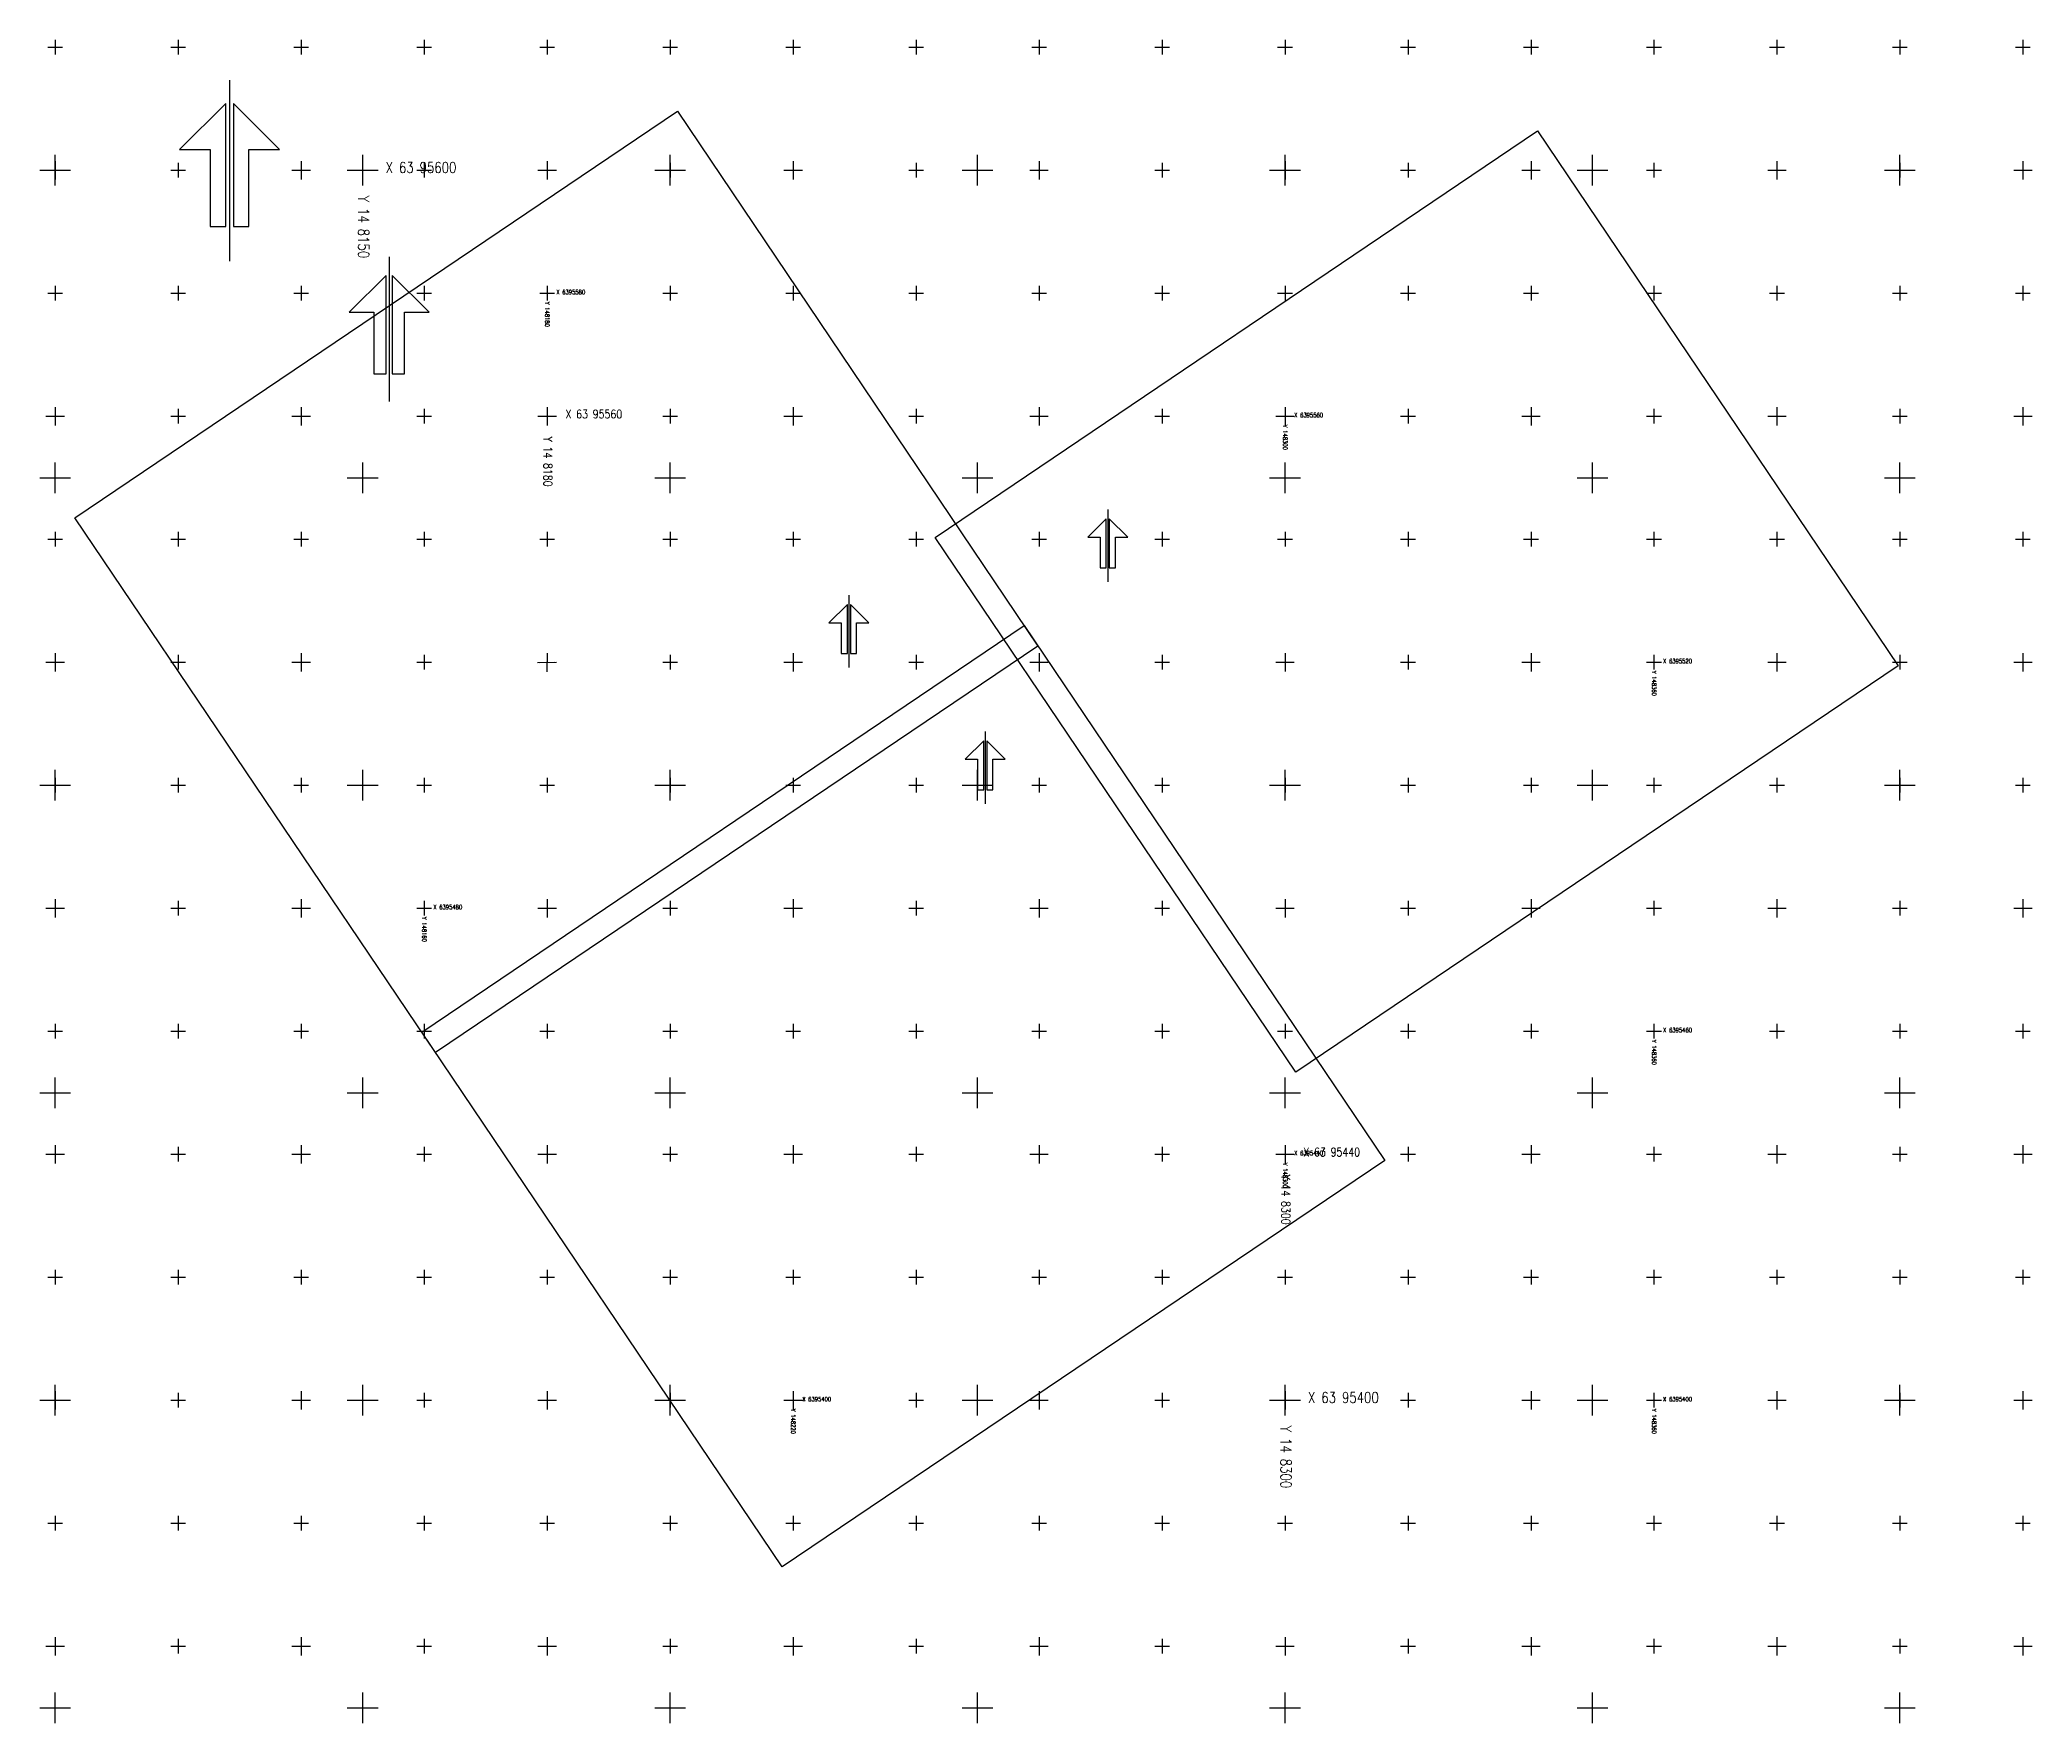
# Model space of a CAD drawing. Header units: metres. Extents: x 148098 to 148422, y 6395348 to 6395621.
import ezdxf

# ---------------------------------------------------------------- set-up
doc = ezdxf.new("R2010")
doc.units = ezdxf.units.M
for name, color, linetype in [('M-KRYSS-200', 1, 'Continuous'), ('M-KRYSS-400', 1, 'Continuous'), ('M-KRYSS-500', 1, 'Continuous')]:
    doc.layers.add(name, color=color, linetype=linetype)
doc.layers.add('M-RUTA-200', color=7, linetype='Continuous', plot=False)
doc.styles.add('SIMPLEX8', font='simplex.shx', dxfattribs={"width": 0.8})

msp = doc.modelspace()

# ---------------------------------------------------------------- linework, layer by layer
at = {"layer": 'M-KRYSS-200'}
for p, q in [((148100, 6395621.2), (148100, 6395618.8)), ((148120, 6395621.2), (148120, 6395618.8)), ((148140, 6395621.2), (148140, 6395618.8)), ((148160, 6395621.2), (148160, 6395618.8)), ((148180, 6395621.2), (148180, 6395618.8)), ((148200, 6395621.2), (148200, 6395618.8)), ((148220, 6395621.2), (148220, 6395618.8)), ((148240, 6395621.2), (148240, 6395618.8)), ((148260, 6395621.2), (148260, 6395618.8)), ((148260, 6395621.2), (148260, 6395618.8)), ((148280, 6395621.2), (148280, 6395618.8)), ((148280, 6395621.2), (148280, 6395618.8)), ((148300, 6395621.2), (148300, 6395618.8)), ((148300, 6395621.2), (148300, 6395618.8)), ((148320, 6395621.2), (148320, 6395618.8)), ((148320, 6395621.2), (148320, 6395618.8)), ((148340, 6395621.2), (148340, 6395618.8)), ((148340, 6395621.2), (148340, 6395618.8)), ((148360, 6395621.2), (148360, 6395618.8)), ((148380, 6395621.2), (148380, 6395618.8)), ((148380, 6395621.2), (148380, 6395618.8)), ((148400, 6395621.2), (148400, 6395618.8)), ((148400, 6395621.2), (148400, 6395618.8)), ((148420, 6395621.2), (148420, 6395618.8)), ((148098.8, 6395620), (148101.2, 6395620)), ((148118.8, 6395620), (148121.2, 6395620)), ((148138.8, 6395620), (148141.2, 6395620)), ((148158.8, 6395620), (148161.2, 6395620)), ((148178.8, 6395620), (148181.2, 6395620)), ((148198.8, 6395620), (148201.2, 6395620)), ((148218.8, 6395620), (148221.2, 6395620)), ((148238.8, 6395620), (148241.2, 6395620)), ((148258.8, 6395620), (148261.2, 6395620)), ((148258.8, 6395620), (148261.2, 6395620)), ((148278.8, 6395620), (148281.2, 6395620)), ((148278.8, 6395620), (148281.2, 6395620)), ((148298.8, 6395620), (148301.2, 6395620)), ((148298.8, 6395620), (148301.2, 6395620)), ((148318.8, 6395620), (148321.2, 6395620)), ((148318.8, 6395620), (148321.2, 6395620)), ((148338.8, 6395620), (148341.2, 6395620)), ((148338.8, 6395620), (148341.2, 6395620)), ((148358.8, 6395620), (148361.2, 6395620)), ((148378.8, 6395620), (148381.2, 6395620)), ((148378.8, 6395620), (148381.2, 6395620)), ((148398.8, 6395620), (148401.2, 6395620)), ((148398.8, 6395620), (148401.2, 6395620)), ((148418.8, 6395620), (148421.2, 6395620)), ((148098.8, 6395600), (148101.2, 6395600)), ((148100, 6395601.2), (148100, 6395598.8)), ((148118.8, 6395600), (148121.2, 6395600)), ((148120, 6395601.2), (148120, 6395598.8)), ((148138.8, 6395600), (148141.2, 6395600)), ((148140, 6395601.2), (148140, 6395598.8)), ((148158.8, 6395600), (148161.2, 6395600)), ((148160, 6395601.2), (148160, 6395598.8)), ((148178.8, 6395600), (148181.2, 6395600)), ((148180, 6395601.2), (148180, 6395598.8)), ((148198.8, 6395600), (148201.2, 6395600)), ((148200, 6395601.2), (148200, 6395598.8)), ((148218.8, 6395600), (148221.2, 6395600)), ((148220, 6395601.2), (148220, 6395598.8)), ((148238.8, 6395600), (148241.2, 6395600)), ((148240, 6395601.2), (148240, 6395598.8)), ((148258.8, 6395600), (148261.2, 6395600)), ((148258.8, 6395600), (148261.2, 6395600)), ((148260, 6395601.2), (148260, 6395598.8)), ((148260, 6395601.2), (148260, 6395598.8)), ((148278.8, 6395600), (148281.2, 6395600)), ((148278.8, 6395600), (148281.2, 6395600)), ((148280, 6395601.2), (148280, 6395598.8)), ((148280, 6395601.2), (148280, 6395598.8)), ((148298.8, 6395600), (148301.2, 6395600)), ((148298.8, 6395600), (148301.2, 6395600)), ((148300, 6395601.2), (148300, 6395598.8)), ((148300, 6395601.2), (148300, 6395598.8)), ((148318.8, 6395600), (148321.2, 6395600)), ((148318.8, 6395600), (148321.2, 6395600)), ((148320, 6395601.2), (148320, 6395598.8)), ((148320, 6395601.2), (148320, 6395598.8)), ((148338.8, 6395600), (148341.2, 6395600)), ((148338.8, 6395600), (148341.2, 6395600)), ((148340, 6395601.2), (148340, 6395598.8)), ((148340, 6395601.2), (148340, 6395598.8)), ((148358.8, 6395600), (148361.2, 6395600)), ((148360, 6395601.2), (148360, 6395598.8)), ((148378.8, 6395600), (148381.2, 6395600)), ((148378.8, 6395600), (148381.2, 6395600)), ((148380, 6395601.2), (148380, 6395598.8)), ((148380, 6395601.2), (148380, 6395598.8)), ((148398.8, 6395600), (148401.2, 6395600)), ((148398.8, 6395600), (148401.2, 6395600)), ((148400, 6395601.2), (148400, 6395598.8)), ((148400, 6395601.2), (148400, 6395598.8)), ((148418.8, 6395600), (148421.2, 6395600)), ((148420, 6395601.2), (148420, 6395598.8)), ((148098.8, 6395580), (148101.2, 6395580)), ((148100, 6395581.2), (148100, 6395578.8)), ((148118.8, 6395580), (148121.2, 6395580)), ((148120, 6395581.2), (148120, 6395578.8)), ((148138.8, 6395580), (148141.2, 6395580)), ((148140, 6395581.2), (148140, 6395578.8)), ((148158.8, 6395580), (148161.2, 6395580)), ((148160, 6395581.2), (148160, 6395578.8)), ((148178.8, 6395580), (148181.2, 6395580)), ((148180, 6395581.2), (148180, 6395578.8)), ((148198.8, 6395580), (148201.2, 6395580)), ((148200, 6395581.2), (148200, 6395578.8)), ((148218.8, 6395580), (148221.2, 6395580)), ((148220, 6395581.2), (148220, 6395578.8)), ((148238.8, 6395580), (148241.2, 6395580)), ((148240, 6395581.2), (148240, 6395578.8)), ((148258.8, 6395580), (148261.2, 6395580)), ((148258.8, 6395580), (148261.2, 6395580)), ((148260, 6395581.2), (148260, 6395578.8)), ((148260, 6395581.2), (148260, 6395578.8)), ((148278.8, 6395580), (148281.2, 6395580)), ((148278.8, 6395580), (148281.2, 6395580)), ((148280, 6395581.2), (148280, 6395578.8)), ((148280, 6395581.2), (148280, 6395578.8)), ((148298.8, 6395580), (148301.2, 6395580)), ((148298.8, 6395580), (148301.2, 6395580)), ((148300, 6395581.2), (148300, 6395578.8)), ((148300, 6395581.2), (148300, 6395578.8)), ((148318.8, 6395580), (148321.2, 6395580)), ((148318.8, 6395580), (148321.2, 6395580)), ((148320, 6395581.2), (148320, 6395578.8)), ((148320, 6395581.2), (148320, 6395578.8)), ((148338.8, 6395580), (148341.2, 6395580)), ((148338.8, 6395580), (148341.2, 6395580)), ((148340, 6395581.2), (148340, 6395578.8)), ((148340, 6395581.2), (148340, 6395578.8)), ((148358.8, 6395580), (148361.2, 6395580)), ((148358.8, 6395580), (148361.2, 6395580)), ((148360, 6395581.2), (148360, 6395578.8)), ((148360, 6395581.2), (148360, 6395578.8)), ((148378.8, 6395580), (148381.2, 6395580)), ((148378.8, 6395580), (148381.2, 6395580)), ((148380, 6395581.2), (148380, 6395578.8)), ((148380, 6395581.2), (148380, 6395578.8)), ((148398.8, 6395580), (148401.2, 6395580)), ((148398.8, 6395580), (148401.2, 6395580)), ((148400, 6395581.2), (148400, 6395578.8)), ((148400, 6395581.2), (148400, 6395578.8)), ((148418.8, 6395580), (148421.2, 6395580)), ((148418.8, 6395580), (148421.2, 6395580)), ((148420, 6395581.2), (148420, 6395578.8)), ((148420, 6395581.2), (148420, 6395578.8)), ((148098.8, 6395560), (148101.2, 6395560)), ((148100, 6395561.2), (148100, 6395558.8)), ((148118.8, 6395560), (148121.2, 6395560)), ((148120, 6395561.2), (148120, 6395558.8)), ((148138.8, 6395560), (148141.2, 6395560)), ((148140, 6395561.2), (148140, 6395558.8)), ((148158.8, 6395560), (148161.2, 6395560)), ((148160, 6395561.2), (148160, 6395558.8)), ((148178.8, 6395560), (148181.2, 6395560)), ((148180, 6395561.2), (148180, 6395558.8)), ((148198.8, 6395560), (148201.2, 6395560)), ((148200, 6395561.2), (148200, 6395558.8)), ((148218.8, 6395560), (148221.2, 6395560)), ((148220, 6395561.2), (148220, 6395558.8)), ((148238.8, 6395560), (148241.2, 6395560)), ((148240, 6395561.2), (148240, 6395558.8)), ((148258.8, 6395560), (148261.2, 6395560)), ((148260, 6395561.2), (148260, 6395558.8)), ((148278.8, 6395560), (148281.2, 6395560)), ((148280, 6395561.2), (148280, 6395558.8)), ((148298.8, 6395560), (148301.2, 6395560)), ((148300, 6395561.2), (148300, 6395558.8)), ((148318.8, 6395560), (148321.2, 6395560)), ((148320, 6395561.2), (148320, 6395558.8)), ((148338.8, 6395560), (148341.2, 6395560)), ((148340, 6395561.2), (148340, 6395558.8)), ((148358.8, 6395560), (148361.2, 6395560)), ((148360, 6395561.2), (148360, 6395558.8)), ((148378.8, 6395560), (148381.2, 6395560)), ((148380, 6395561.2), (148380, 6395558.8)), ((148398.8, 6395560), (148401.2, 6395560)), ((148400, 6395561.2), (148400, 6395558.8)), ((148418.8, 6395560), (148421.2, 6395560)), ((148420, 6395561.2), (148420, 6395558.8)), ((148098.8, 6395540), (148101.2, 6395540)), ((148100, 6395541.2), (148100, 6395538.8)), ((148118.8, 6395540), (148121.2, 6395540)), ((148120, 6395541.2), (148120, 6395538.8)), ((148138.8, 6395540), (148141.2, 6395540)), ((148140, 6395541.2), (148140, 6395538.8)), ((148158.8, 6395540), (148161.2, 6395540)), ((148160, 6395541.2), (148160, 6395538.8)), ((148178.8, 6395540), (148181.2, 6395540)), ((148180, 6395541.2), (148180, 6395538.8)), ((148198.8, 6395540), (148201.2, 6395540)), ((148200, 6395541.2), (148200, 6395538.8)), ((148218.8, 6395540), (148221.2, 6395540)), ((148220, 6395541.2), (148220, 6395538.8)), ((148238.8, 6395540), (148241.2, 6395540)), ((148240, 6395541.2), (148240, 6395538.8)), ((148258.8, 6395540), (148261.2, 6395540)), ((148260, 6395541.2), (148260, 6395538.8)), ((148278.8, 6395540), (148281.2, 6395540)), ((148280, 6395541.2), (148280, 6395538.8)), ((148298.8, 6395540), (148301.2, 6395540)), ((148300, 6395541.2), (148300, 6395538.8)), ((148318.8, 6395540), (148321.2, 6395540)), ((148320, 6395541.2), (148320, 6395538.8)), ((148338.8, 6395540), (148341.2, 6395540)), ((148340, 6395541.2), (148340, 6395538.8)), ((148358.8, 6395540), (148361.2, 6395540)), ((148360, 6395541.2), (148360, 6395538.8)), ((148378.8, 6395540), (148381.2, 6395540)), ((148380, 6395541.2), (148380, 6395538.8)), ((148398.8, 6395540), (148401.2, 6395540)), ((148400, 6395541.2), (148400, 6395538.8)), ((148418.8, 6395540), (148421.2, 6395540)), ((148420, 6395541.2), (148420, 6395538.8)), ((148100, 6395521.2), (148100, 6395518.8)), ((148120, 6395521.2), (148120, 6395518.8)), ((148140, 6395521.2), (148140, 6395518.8)), ((148160, 6395521.2), (148160, 6395518.8)), ((148180, 6395521.2), (148179.95, 6395518.76)), ((148200, 6395521.2), (148200, 6395518.8)), ((148220, 6395521.2), (148220, 6395518.8)), ((148240, 6395521.2), (148240, 6395518.8)), ((148260, 6395521.2), (148260, 6395518.8)), ((148280, 6395521.2), (148280, 6395518.8)), ((148300, 6395521.2), (148300, 6395518.8)), ((148320, 6395521.2), (148320, 6395518.8)), ((148340, 6395521.2), (148340, 6395518.8)), ((148360, 6395521.2), (148360, 6395518.8)), ((148380, 6395521.2), (148380, 6395518.8)), ((148400, 6395521.2), (148400, 6395518.8)), ((148420, 6395521.2), (148420, 6395518.8)), ((148098.8, 6395520), (148101.2, 6395520)), ((148118.8, 6395520), (148121.2, 6395520)), ((148138.8, 6395520), (148141.2, 6395520)), ((148158.8, 6395520), (148161.2, 6395520)), ((148178.75, 6395519.96), (148181.2, 6395520)), ((148198.8, 6395520), (148201.2, 6395520)), ((148218.8, 6395520), (148221.2, 6395520)), ((148238.8, 6395520), (148241.2, 6395520)), ((148258.8, 6395520), (148261.2, 6395520)), ((148278.8, 6395520), (148281.2, 6395520)), ((148298.8, 6395520), (148301.2, 6395520)), ((148318.8, 6395520), (148321.2, 6395520)), ((148338.8, 6395520), (148341.2, 6395520)), ((148358.8, 6395520), (148361.2, 6395520)), ((148378.8, 6395520), (148381.2, 6395520)), ((148398.8, 6395520), (148401.2, 6395520)), ((148418.8, 6395520), (148421.2, 6395520)), ((148100, 6395501.2), (148100, 6395498.8)), ((148100, 6395501.2), (148100, 6395498.8)), ((148120, 6395501.2), (148120, 6395498.8)), ((148120, 6395501.2), (148120, 6395498.8)), ((148140, 6395501.2), (148140, 6395498.8)), ((148140, 6395501.2), (148140, 6395498.8)), ((148160, 6395501.2), (148160, 6395498.8)), ((148160, 6395501.2), (148160, 6395498.8)), ((148180, 6395501.2), (148180, 6395498.8)), ((148180, 6395501.2), (148180, 6395498.8)), ((148200, 6395501.2), (148200, 6395498.8)), ((148200, 6395501.2), (148200, 6395498.8)), ((148220, 6395501.2), (148220, 6395498.8)), ((148220, 6395501.2), (148220, 6395498.8)), ((148240, 6395501.2), (148240, 6395498.8)), ((148240, 6395501.2), (148240, 6395498.8)), ((148260, 6395501.2), (148260, 6395498.8)), ((148260, 6395501.2), (148260, 6395498.8)), ((148280, 6395501.2), (148280, 6395498.8)), ((148280, 6395501.2), (148280, 6395498.8)), ((148300, 6395501.2), (148300, 6395498.8)), ((148300, 6395501.2), (148300, 6395498.8)), ((148320, 6395501.2), (148320, 6395498.8)), ((148320, 6395501.2), (148320, 6395498.8)), ((148340, 6395501.2), (148340, 6395498.8)), ((148340, 6395501.2), (148340, 6395498.8)), ((148360, 6395501.2), (148360, 6395498.8)), ((148360, 6395501.2), (148360, 6395498.8)), ((148380, 6395501.2), (148380, 6395498.8)), ((148380, 6395501.2), (148380, 6395498.8)), ((148400, 6395501.2), (148400, 6395498.8)), ((148400, 6395501.2), (148400, 6395498.8)), ((148420, 6395501.2), (148420, 6395498.8)), ((148420, 6395501.2), (148420, 6395498.8)), ((148098.8, 6395500), (148101.2, 6395500)), ((148098.8, 6395500), (148101.2, 6395500)), ((148118.8, 6395500), (148121.2, 6395500)), ((148118.8, 6395500), (148121.2, 6395500)), ((148138.8, 6395500), (148141.2, 6395500)), ((148138.8, 6395500), (148141.2, 6395500)), ((148158.8, 6395500), (148161.2, 6395500)), ((148158.8, 6395500), (148161.2, 6395500)), ((148178.8, 6395500), (148181.2, 6395500)), ((148178.8, 6395500), (148181.2, 6395500)), ((148198.8, 6395500), (148201.2, 6395500)), ((148198.8, 6395500), (148201.2, 6395500)), ((148218.8, 6395500), (148221.2, 6395500)), ((148218.8, 6395500), (148221.2, 6395500)), ((148238.8, 6395500), (148241.2, 6395500)), ((148238.8, 6395500), (148241.2, 6395500)), ((148258.8, 6395500), (148261.2, 6395500)), ((148258.8, 6395500), (148261.2, 6395500)), ((148278.8, 6395500), (148281.2, 6395500)), ((148278.8, 6395500), (148281.2, 6395500)), ((148298.8, 6395500), (148301.2, 6395500)), ((148298.8, 6395500), (148301.2, 6395500)), ((148318.8, 6395500), (148321.2, 6395500)), ((148318.8, 6395500), (148321.2, 6395500)), ((148338.8, 6395500), (148341.2, 6395500)), ((148338.8, 6395500), (148341.2, 6395500)), ((148358.8, 6395500), (148361.2, 6395500)), ((148358.8, 6395500), (148361.2, 6395500)), ((148378.8, 6395500), (148381.2, 6395500)), ((148378.8, 6395500), (148381.2, 6395500)), ((148398.8, 6395500), (148401.2, 6395500)), ((148398.8, 6395500), (148401.2, 6395500)), ((148418.8, 6395500), (148421.2, 6395500)), ((148418.8, 6395500), (148421.2, 6395500)), ((148098.8, 6395480), (148101.2, 6395480)), ((148100, 6395481.2), (148100, 6395478.8)), ((148118.8, 6395480), (148121.2, 6395480)), ((148120, 6395481.2), (148120, 6395478.8)), ((148138.8, 6395480), (148141.2, 6395480)), ((148140, 6395481.2), (148140, 6395478.8)), ((148158.8, 6395480), (148161.2, 6395480)), ((148160, 6395481.2), (148160, 6395478.8)), ((148178.8, 6395480), (148181.2, 6395480)), ((148180, 6395481.2), (148180, 6395478.8)), ((148198.8, 6395480), (148201.2, 6395480)), ((148200, 6395481.2), (148200, 6395478.8)), ((148218.8, 6395480), (148221.2, 6395480)), ((148220, 6395481.2), (148220, 6395478.8)), ((148238.8, 6395480), (148241.2, 6395480)), ((148240, 6395481.2), (148240, 6395478.8)), ((148258.8, 6395480), (148261.2, 6395480)), ((148260, 6395481.2), (148260, 6395478.8)), ((148278.8, 6395480), (148281.2, 6395480)), ((148280, 6395481.2), (148280, 6395478.8)), ((148298.8, 6395480), (148301.2, 6395480)), ((148300, 6395481.2), (148300, 6395478.8)), ((148318.8, 6395480), (148321.2, 6395480)), ((148320, 6395481.2), (148320, 6395478.8)), ((148338.8, 6395480), (148341.2, 6395480)), ((148340, 6395481.2), (148340, 6395478.8)), ((148358.8, 6395480), (148361.2, 6395480)), ((148360, 6395481.2), (148360, 6395478.8)), ((148378.8, 6395480), (148381.2, 6395480)), ((148380, 6395481.2), (148380, 6395478.8)), ((148398.8, 6395480), (148401.2, 6395480)), ((148400, 6395481.2), (148400, 6395478.8)), ((148418.8, 6395480), (148421.2, 6395480)), ((148420, 6395481.2), (148420, 6395478.8)), ((148098.8, 6395460), (148101.2, 6395460)), ((148100, 6395461.2), (148100, 6395458.8)), ((148118.8, 6395460), (148121.2, 6395460)), ((148120, 6395461.2), (148120, 6395458.8)), ((148138.8, 6395460), (148141.2, 6395460)), ((148140, 6395461.2), (148140, 6395458.8)), ((148158.8, 6395460), (148161.2, 6395460)), ((148160, 6395461.2), (148160, 6395458.8)), ((148178.8, 6395460), (148181.2, 6395460)), ((148180, 6395461.2), (148180, 6395458.8)), ((148198.8, 6395460), (148201.2, 6395460)), ((148200, 6395461.2), (148200, 6395458.8)), ((148218.8, 6395460), (148221.2, 6395460)), ((148220, 6395461.2), (148220, 6395458.8)), ((148238.8, 6395460), (148241.2, 6395460)), ((148240, 6395461.2), (148240, 6395458.8)), ((148258.8, 6395460), (148261.2, 6395460)), ((148260, 6395461.2), (148260, 6395458.8)), ((148278.8, 6395460), (148281.2, 6395460)), ((148280, 6395461.2), (148280, 6395458.8)), ((148298.8, 6395460), (148301.2, 6395460)), ((148300, 6395461.2), (148300, 6395458.8)), ((148318.8, 6395460), (148321.2, 6395460)), ((148320, 6395461.2), (148320, 6395458.8)), ((148338.8, 6395460), (148341.2, 6395460)), ((148340, 6395461.2), (148340, 6395458.8)), ((148358.8, 6395460), (148361.2, 6395460)), ((148360, 6395461.2), (148360, 6395458.8)), ((148378.8, 6395460), (148381.2, 6395460)), ((148380, 6395461.2), (148380, 6395458.8)), ((148398.8, 6395460), (148401.2, 6395460)), ((148400, 6395461.2), (148400, 6395458.8)), ((148418.8, 6395460), (148421.2, 6395460)), ((148420, 6395461.2), (148420, 6395458.8)), ((148098.8, 6395440), (148101.2, 6395440)), ((148098.8, 6395440), (148101.2, 6395440)), ((148100, 6395441.2), (148100, 6395438.8)), ((148100, 6395441.2), (148100, 6395438.8)), ((148118.8, 6395440), (148121.2, 6395440)), ((148120, 6395441.2), (148120, 6395438.8)), ((148138.8, 6395440), (148141.2, 6395440)), ((148138.8, 6395440), (148141.2, 6395440)), ((148140, 6395441.2), (148140, 6395438.8)), ((148140, 6395441.2), (148140, 6395438.8)), ((148158.8, 6395440), (148161.2, 6395440)), ((148160, 6395441.2), (148160, 6395438.8)), ((148178.8, 6395440), (148181.2, 6395440)), ((148180, 6395441.2), (148180, 6395438.8)), ((148198.8, 6395440), (148201.2, 6395440)), ((148200, 6395441.2), (148200, 6395438.8)), ((148218.8, 6395440), (148221.2, 6395440)), ((148220, 6395441.2), (148220, 6395438.8)), ((148238.8, 6395440), (148241.2, 6395440)), ((148240, 6395441.2), (148240, 6395438.8)), ((148258.8, 6395440), (148261.2, 6395440)), ((148260, 6395441.2), (148260, 6395438.8)), ((148278.8, 6395440), (148281.2, 6395440)), ((148280, 6395441.2), (148280, 6395438.8)), ((148298.8, 6395440), (148301.2, 6395440)), ((148300, 6395441.2), (148300, 6395438.8)), ((148318.8, 6395440), (148321.2, 6395440)), ((148320, 6395441.2), (148320, 6395438.8)), ((148338.8, 6395440), (148341.2, 6395440)), ((148340, 6395441.2), (148340, 6395438.8)), ((148358.8, 6395440), (148361.2, 6395440)), ((148360, 6395441.2), (148360, 6395438.8)), ((148378.8, 6395440), (148381.2, 6395440)), ((148380, 6395441.2), (148380, 6395438.8)), ((148398.8, 6395440), (148401.2, 6395440)), ((148400, 6395441.2), (148400, 6395438.8)), ((148418.8, 6395440), (148421.2, 6395440)), ((148420, 6395441.2), (148420, 6395438.8)), ((148098.8, 6395420), (148101.2, 6395420)), ((148100, 6395421.2), (148100, 6395418.8)), ((148118.8, 6395420), (148121.2, 6395420)), ((148120, 6395421.2), (148120, 6395418.8)), ((148138.8, 6395420), (148141.2, 6395420)), ((148140, 6395421.2), (148140, 6395418.8)), ((148158.8, 6395420), (148161.2, 6395420)), ((148160, 6395421.2), (148160, 6395418.8)), ((148178.8, 6395420), (148181.2, 6395420)), ((148180, 6395421.2), (148180, 6395418.8)), ((148198.8, 6395420), (148201.2, 6395420)), ((148200, 6395421.2), (148200, 6395418.8)), ((148218.8, 6395420), (148221.2, 6395420)), ((148220, 6395421.2), (148220, 6395418.8)), ((148238.8, 6395420), (148241.2, 6395420)), ((148240, 6395421.2), (148240, 6395418.8)), ((148258.8, 6395420), (148261.2, 6395420)), ((148260, 6395421.2), (148260, 6395418.8)), ((148278.8, 6395420), (148281.2, 6395420)), ((148280, 6395421.2), (148280, 6395418.8)), ((148298.8, 6395420), (148301.2, 6395420)), ((148300, 6395421.2), (148300, 6395418.8)), ((148318.8, 6395420), (148321.2, 6395420)), ((148320, 6395421.2), (148320, 6395418.8)), ((148338.8, 6395420), (148341.2, 6395420)), ((148340, 6395421.2), (148340, 6395418.8)), ((148358.8, 6395420), (148361.2, 6395420)), ((148360, 6395421.2), (148360, 6395418.8)), ((148378.8, 6395420), (148381.2, 6395420)), ((148380, 6395421.2), (148380, 6395418.8)), ((148398.8, 6395420), (148401.2, 6395420)), ((148400, 6395421.2), (148400, 6395418.8)), ((148418.8, 6395420), (148421.2, 6395420)), ((148420, 6395421.2), (148420, 6395418.8)), ((148100, 6395401.2), (148100, 6395398.8)), ((148120, 6395401.2), (148120, 6395398.8)), ((148140, 6395401.2), (148140, 6395398.8)), ((148160, 6395401.2), (148160, 6395398.8)), ((148180, 6395401.2), (148180, 6395398.8)), ((148200, 6395401.2), (148200, 6395398.8)), ((148220, 6395401.2), (148220, 6395398.8)), ((148240, 6395401.2), (148240, 6395398.8)), ((148260, 6395401.2), (148260, 6395398.8)), ((148280, 6395401.2), (148280, 6395398.8)), ((148300, 6395401.2), (148300, 6395398.8)), ((148320, 6395401.2), (148320, 6395398.8)), ((148340, 6395401.2), (148340, 6395398.8)), ((148360, 6395401.2), (148360, 6395398.8)), ((148380, 6395401.2), (148380, 6395398.8)), ((148400, 6395401.2), (148400, 6395398.8)), ((148420, 6395401.2), (148420, 6395398.8)), ((148098.8, 6395400), (148101.2, 6395400)), ((148118.8, 6395400), (148121.2, 6395400)), ((148138.8, 6395400), (148141.2, 6395400)), ((148158.8, 6395400), (148161.2, 6395400)), ((148178.8, 6395400), (148181.2, 6395400)), ((148198.8, 6395400), (148201.2, 6395400)), ((148218.8, 6395400), (148221.2, 6395400)), ((148238.8, 6395400), (148241.2, 6395400)), ((148258.8, 6395400), (148261.2, 6395400)), ((148278.8, 6395400), (148281.2, 6395400)), ((148298.8, 6395400), (148301.2, 6395400)), ((148318.8, 6395400), (148321.2, 6395400)), ((148338.8, 6395400), (148341.2, 6395400)), ((148358.8, 6395400), (148361.2, 6395400)), ((148378.8, 6395400), (148381.2, 6395400)), ((148398.8, 6395400), (148401.2, 6395400)), ((148418.8, 6395400), (148421.2, 6395400)), ((148100, 6395381.2), (148100, 6395378.8)), ((148120, 6395381.2), (148120, 6395378.8)), ((148140, 6395381.2), (148140, 6395378.8)), ((148160, 6395381.2), (148160, 6395378.8)), ((148180, 6395381.2), (148180, 6395378.8)), ((148200, 6395381.2), (148200, 6395378.8)), ((148220, 6395381.2), (148220, 6395378.8)), ((148240, 6395381.2), (148240, 6395378.8)), ((148260, 6395381.2), (148260, 6395378.8)), ((148280, 6395381.2), (148280, 6395378.8)), ((148300, 6395381.2), (148300, 6395378.8)), ((148320, 6395381.2), (148320, 6395378.8)), ((148340, 6395381.2), (148340, 6395378.8)), ((148360, 6395381.2), (148360, 6395378.8)), ((148380, 6395381.2), (148380, 6395378.8)), ((148400, 6395381.2), (148400, 6395378.8)), ((148420, 6395381.2), (148420, 6395378.8)), ((148098.8, 6395380), (148101.2, 6395380)), ((148118.8, 6395380), (148121.2, 6395380)), ((148138.8, 6395380), (148141.2, 6395380)), ((148158.8, 6395380), (148161.2, 6395380)), ((148178.8, 6395380), (148181.2, 6395380)), ((148198.8, 6395380), (148201.2, 6395380)), ((148218.8, 6395380), (148221.2, 6395380)), ((148238.8, 6395380), (148241.2, 6395380)), ((148258.8, 6395380), (148261.2, 6395380)), ((148278.8, 6395380), (148281.2, 6395380)), ((148298.8, 6395380), (148301.2, 6395380)), ((148318.8, 6395380), (148321.2, 6395380)), ((148338.8, 6395380), (148341.2, 6395380)), ((148358.8, 6395380), (148361.2, 6395380)), ((148378.8, 6395380), (148381.2, 6395380)), ((148398.8, 6395380), (148401.2, 6395380)), ((148418.8, 6395380), (148421.2, 6395380)), ((148098.8, 6395360), (148101.2, 6395360)), ((148100, 6395361.2), (148100, 6395358.8)), ((148118.8, 6395360), (148121.2, 6395360)), ((148120, 6395361.2), (148120, 6395358.8)), ((148138.8, 6395360), (148141.2, 6395360)), ((148140, 6395361.2), (148140, 6395358.8)), ((148158.8, 6395360), (148161.2, 6395360)), ((148160, 6395361.2), (148160, 6395358.8)), ((148178.8, 6395360), (148181.2, 6395360)), ((148180, 6395361.2), (148180, 6395358.8)), ((148198.8, 6395360), (148201.2, 6395360)), ((148200, 6395361.2), (148200, 6395358.8)), ((148218.8, 6395360), (148221.2, 6395360)), ((148220, 6395361.2), (148220, 6395358.8)), ((148238.8, 6395360), (148241.2, 6395360)), ((148240, 6395361.2), (148240, 6395358.8)), ((148258.8, 6395360), (148261.2, 6395360)), ((148260, 6395361.2), (148260, 6395358.8)), ((148278.8, 6395360), (148281.2, 6395360)), ((148280, 6395361.2), (148280, 6395358.8)), ((148298.8, 6395360), (148301.2, 6395360)), ((148300, 6395361.2), (148300, 6395358.8)), ((148318.8, 6395360), (148321.2, 6395360)), ((148320, 6395361.2), (148320, 6395358.8)), ((148338.8, 6395360), (148341.2, 6395360)), ((148340, 6395361.2), (148340, 6395358.8)), ((148358.8, 6395360), (148361.2, 6395360)), ((148360, 6395361.2), (148360, 6395358.8)), ((148378.8, 6395360), (148381.2, 6395360)), ((148380, 6395361.2), (148380, 6395358.8)), ((148398.8, 6395360), (148401.2, 6395360)), ((148400, 6395361.2), (148400, 6395358.8)), ((148418.8, 6395360), (148421.2, 6395360)), ((148420, 6395361.2), (148420, 6395358.8))]:
    msp.add_line(p, q, dxfattribs=at)
at = {"layer": 'M-KRYSS-200', "color": 7}
for p, q in [((148270.91, 6395543.33), (148267.91, 6395540.33)), ((148270.91, 6395535.33), (148270.91, 6395543.33)), ((148271.16, 6395544.83), (148271.16, 6395533.08)), ((148274.41, 6395540.33), (148271.41, 6395543.33)), ((148271.41, 6395543.33), (148271.41, 6395535.33)), ((148267.91, 6395540.33), (148269.91, 6395540.33)), ((148269.91, 6395540.33), (148269.91, 6395535.33)), ((148272.41, 6395540.33), (148274.41, 6395540.33)), ((148272.41, 6395535.33), (148272.41, 6395540.33)), ((148269.91, 6395535.33), (148270.91, 6395535.33)), ((148271.41, 6395535.33), (148272.41, 6395535.33)), ((148229.07, 6395530.9), (148229.07, 6395519.15)), ((148228.82, 6395529.4), (148225.82, 6395526.4)), ((148228.82, 6395521.4), (148228.82, 6395529.4)), ((148232.32, 6395526.4), (148229.32, 6395529.4)), ((148229.32, 6395529.4), (148229.32, 6395521.4)), ((148225.82, 6395526.4), (148227.82, 6395526.4)), ((148227.82, 6395526.4), (148227.82, 6395521.4)), ((148230.32, 6395526.4), (148232.32, 6395526.4)), ((148230.32, 6395521.4), (148230.32, 6395526.4)), ((148227.82, 6395521.4), (148228.82, 6395521.4)), ((148229.32, 6395521.4), (148230.32, 6395521.4)), ((148251.24, 6395508.73), (148251.24, 6395496.98)), ((148250.99, 6395507.23), (148247.99, 6395504.23)), ((148247.99, 6395504.23), (148249.99, 6395504.23)), ((148249.99, 6395504.23), (148249.99, 6395499.23)), ((148250.99, 6395499.23), (148250.99, 6395507.23)), ((148254.49, 6395504.23), (148251.49, 6395507.23)), ((148251.49, 6395507.23), (148251.49, 6395499.23)), ((148252.49, 6395504.23), (148254.49, 6395504.23)), ((148252.49, 6395499.23), (148252.49, 6395504.23)), ((148249.99, 6395499.23), (148250.99, 6395499.23)), ((148251.49, 6395499.23), (148252.49, 6395499.23))]:
    msp.add_line(p, q, dxfattribs=at)
at = {"layer": 'M-KRYSS-200'}
for p in [(148100, 6395620), (148120, 6395620), (148140, 6395620), (148160, 6395620), (148180, 6395620), (148200, 6395620), (148220, 6395620), (148240, 6395620), (148260, 6395620), (148260, 6395620), (148280, 6395620), (148280, 6395620), (148300, 6395620), (148300, 6395620), (148320, 6395620), (148320, 6395620), (148340, 6395620), (148340, 6395620), (148360, 6395620), (148380, 6395620), (148380, 6395620), (148400, 6395620), (148400, 6395620), (148420, 6395620), (148100, 6395600), (148120, 6395600), (148140, 6395600), (148160, 6395600), (148180, 6395600), (148200, 6395600), (148220, 6395600), (148240, 6395600), (148260, 6395600), (148260, 6395600), (148280, 6395600), (148280, 6395600), (148300, 6395600), (148300, 6395600), (148320, 6395600), (148320, 6395600), (148340, 6395600), (148340, 6395600), (148360, 6395600), (148380, 6395600), (148380, 6395600), (148400, 6395600), (148400, 6395600), (148420, 6395600), (148100, 6395580), (148120, 6395580), (148140, 6395580), (148160, 6395580), (148180, 6395580), (148200, 6395580), (148220, 6395580), (148240, 6395580), (148260, 6395580), (148260, 6395580), (148280, 6395580), (148280, 6395580), (148300, 6395580), (148300, 6395580), (148320, 6395580), (148320, 6395580), (148340, 6395580), (148340, 6395580), (148360, 6395580), (148360, 6395580), (148380, 6395580), (148380, 6395580), (148400, 6395580), (148400, 6395580), (148420, 6395580), (148420, 6395580), (148100, 6395560), (148120, 6395560), (148140, 6395560), (148160, 6395560), (148180, 6395560), (148200, 6395560), (148220, 6395560), (148240, 6395560), (148260, 6395560), (148280, 6395560), (148300, 6395560), (148320, 6395560), (148340, 6395560), (148360, 6395560), (148380, 6395560), (148400, 6395560), (148420, 6395560), (148100, 6395540), (148120, 6395540), (148140, 6395540), (148160, 6395540), (148180, 6395540), (148200, 6395540), (148220, 6395540), (148240, 6395540), (148260, 6395540), (148280, 6395540), (148300, 6395540), (148320, 6395540), (148340, 6395540), (148360, 6395540), (148380, 6395540), (148400, 6395540), (148420, 6395540), (148100, 6395520), (148120, 6395520), (148140, 6395520), (148160, 6395520), (148179.95, 6395519.96), (148200, 6395520), (148220, 6395520), (148240, 6395520), (148260, 6395520), (148280, 6395520), (148300, 6395520), (148320, 6395520), (148340, 6395520), (148360, 6395520), (148380, 6395520), (148400, 6395520), (148420, 6395520), (148100, 6395500), (148100, 6395500), (148120, 6395500), (148120, 6395500), (148140, 6395500), (148140, 6395500), (148160, 6395500), (148160, 6395500), (148180, 6395500), (148180, 6395500), (148200, 6395500), (148200, 6395500), (148220, 6395500), (148220, 6395500), (148240, 6395500), (148240, 6395500), (148260, 6395500), (148260, 6395500), (148280, 6395500), (148280, 6395500), (148300, 6395500), (148300, 6395500), (148320, 6395500), (148320, 6395500), (148340, 6395500), (148340, 6395500), (148360, 6395500), (148360, 6395500), (148380, 6395500), (148380, 6395500), (148400, 6395500), (148400, 6395500), (148420, 6395500), (148420, 6395500), (148100, 6395480), (148120, 6395480), (148140, 6395480), (148160, 6395480), (148180, 6395480), (148200, 6395480), (148220, 6395480), (148240, 6395480), (148260, 6395480), (148280, 6395480), (148300, 6395480), (148320, 6395480), (148340, 6395480), (148360, 6395480), (148380, 6395480), (148400, 6395480), (148420, 6395480), (148100, 6395460), (148120, 6395460), (148140, 6395460), (148160, 6395460), (148180, 6395460), (148200, 6395460), (148220, 6395460), (148240, 6395460), (148260, 6395460), (148280, 6395460), (148300, 6395460), (148320, 6395460), (148340, 6395460), (148360, 6395460), (148380, 6395460), (148400, 6395460), (148420, 6395460), (148100, 6395440), (148100, 6395440), (148140, 6395440), (148140, 6395440), (148180, 6395440), (148200, 6395440), (148220, 6395440), (148240, 6395440), (148260, 6395440), (148280, 6395440), (148300, 6395440), (148320, 6395440), (148340, 6395440), (148360, 6395440), (148380, 6395440), (148400, 6395440), (148420, 6395440), (148100, 6395420), (148120, 6395420), (148140, 6395420), (148160, 6395420), (148180, 6395420), (148200, 6395420), (148220, 6395420), (148240, 6395420), (148260, 6395420), (148280, 6395420), (148300, 6395420), (148320, 6395420), (148340, 6395420), (148360, 6395420), (148380, 6395420), (148400, 6395420), (148420, 6395420), (148100, 6395400), (148120, 6395400), (148140, 6395400), (148160, 6395400), (148180, 6395400), (148220, 6395400), (148240, 6395400), (148260, 6395400), (148280, 6395400), (148300, 6395400), (148320, 6395400), (148340, 6395400), (148360, 6395400), (148380, 6395400), (148400, 6395400), (148420, 6395400), (148100, 6395380), (148120, 6395380), (148140, 6395380), (148160, 6395380), (148180, 6395380), (148200, 6395380), (148220, 6395380), (148240, 6395380), (148260, 6395380), (148280, 6395380), (148300, 6395380), (148320, 6395380), (148340, 6395380), (148360, 6395380), (148380, 6395380), (148400, 6395380), (148420, 6395380), (148100, 6395360), (148120, 6395360), (148140, 6395360), (148160, 6395360), (148180, 6395360), (148220, 6395360), (148240, 6395360), (148260, 6395360), (148280, 6395360), (148300, 6395360), (148320, 6395360), (148340, 6395360), (148360, 6395360), (148380, 6395360), (148400, 6395360), (148420, 6395360)]:
    msp.add_point(p, dxfattribs=at)
at = {"layer": 'M-KRYSS-400'}
for p, q in [((148100, 6395601.5), (148100, 6395598.5)), ((148140, 6395601.5), (148140, 6395598.5)), ((148180, 6395601.5), (148180, 6395598.5)), ((148220, 6395601.5), (148220, 6395598.5)), ((148260, 6395601.5), (148260, 6395598.5)), ((148300, 6395601.5), (148300, 6395598.5)), ((148340, 6395601.5), (148340, 6395598.5)), ((148380, 6395601.5), (148380, 6395598.5)), ((148420, 6395601.5), (148420, 6395598.5)), ((148098.5, 6395600), (148101.5, 6395600)), ((148138.5, 6395600), (148141.5, 6395600)), ((148178.5, 6395600), (148181.5, 6395600)), ((148218.5, 6395600), (148221.5, 6395600)), ((148258.5, 6395600), (148261.5, 6395600)), ((148298.5, 6395600), (148301.5, 6395600)), ((148338.5, 6395600), (148341.5, 6395600)), ((148378.5, 6395600), (148381.5, 6395600)), ((148418.5, 6395600), (148421.5, 6395600)), ((148098.5, 6395560), (148101.5, 6395560)), ((148100, 6395561.5), (148100, 6395558.5)), ((148138.5, 6395560), (148141.5, 6395560)), ((148140, 6395561.5), (148140, 6395558.5)), ((148178.5, 6395560), (148181.5, 6395560)), ((148180, 6395561.5), (148180, 6395558.5)), ((148218.5, 6395560), (148221.5, 6395560)), ((148220, 6395561.5), (148220, 6395558.5)), ((148258.5, 6395560), (148261.5, 6395560)), ((148260, 6395561.5), (148260, 6395558.5)), ((148298.5, 6395560), (148301.5, 6395560)), ((148300, 6395561.5), (148300, 6395558.5)), ((148338.5, 6395560), (148341.5, 6395560)), ((148340, 6395561.5), (148340, 6395558.5)), ((148378.5, 6395560), (148381.5, 6395560)), ((148380, 6395561.5), (148380, 6395558.5)), ((148418.5, 6395560), (148421.5, 6395560)), ((148420, 6395561.5), (148420, 6395558.5)), ((148100, 6395521.5), (148100, 6395518.5)), ((148140, 6395521.5), (148140, 6395518.5)), ((148180, 6395521.5), (148179.95, 6395518.46)), ((148220, 6395521.5), (148220, 6395518.5)), ((148260, 6395521.5), (148260, 6395518.5)), ((148300, 6395521.5), (148300, 6395518.5)), ((148340, 6395521.5), (148340, 6395518.5)), ((148380, 6395521.5), (148380, 6395518.5)), ((148420, 6395521.5), (148420, 6395518.5)), ((148098.5, 6395520), (148101.5, 6395520)), ((148138.5, 6395520), (148141.5, 6395520)), ((148178.45, 6395519.96), (148181.5, 6395520)), ((148218.5, 6395520), (148221.5, 6395520)), ((148258.5, 6395520), (148261.5, 6395520)), ((148298.5, 6395520), (148301.5, 6395520)), ((148338.5, 6395520), (148341.5, 6395520)), ((148378.5, 6395520), (148381.5, 6395520)), ((148418.5, 6395520), (148421.5, 6395520)), ((148100, 6395481.5), (148100, 6395478.5)), ((148140, 6395481.5), (148140, 6395478.5)), ((148180, 6395481.5), (148180, 6395478.5)), ((148220, 6395481.5), (148220, 6395478.5)), ((148260, 6395481.5), (148260, 6395478.5)), ((148300, 6395481.5), (148300, 6395478.5)), ((148340, 6395481.5), (148340, 6395478.5)), ((148380, 6395481.5), (148380, 6395478.5)), ((148420, 6395481.5), (148420, 6395478.5)), ((148098.5, 6395480), (148101.5, 6395480)), ((148138.5, 6395480), (148141.5, 6395480)), ((148178.5, 6395480), (148181.5, 6395480)), ((148218.5, 6395480), (148221.5, 6395480)), ((148258.5, 6395480), (148261.5, 6395480)), ((148298.5, 6395480), (148301.5, 6395480)), ((148338.5, 6395480), (148341.5, 6395480)), ((148378.5, 6395480), (148381.5, 6395480)), ((148418.5, 6395480), (148421.5, 6395480)), ((148098.5, 6395440), (148101.5, 6395440)), ((148100, 6395441.5), (148100, 6395438.5)), ((148138.5, 6395440), (148141.5, 6395440)), ((148140, 6395441.5), (148140, 6395438.5)), ((148178.5, 6395440), (148181.5, 6395440)), ((148180, 6395441.5), (148180, 6395438.5)), ((148218.5, 6395440), (148221.5, 6395440)), ((148220, 6395441.5), (148220, 6395438.5)), ((148258.5, 6395440), (148261.5, 6395440)), ((148260, 6395441.5), (148260, 6395438.5)), ((148298.5, 6395440), (148301.5, 6395440)), ((148300, 6395441.5), (148300, 6395438.5)), ((148338.5, 6395440), (148341.5, 6395440)), ((148340, 6395441.5), (148340, 6395438.5)), ((148378.5, 6395440), (148381.5, 6395440)), ((148380, 6395441.5), (148380, 6395438.5)), ((148418.5, 6395440), (148421.5, 6395440)), ((148420, 6395441.5), (148420, 6395438.5)), ((148100, 6395401.5), (148100, 6395398.5)), ((148140, 6395401.5), (148140, 6395398.5)), ((148180, 6395401.5), (148180, 6395398.5)), ((148220, 6395401.5), (148220, 6395398.5)), ((148260, 6395401.5), (148260, 6395398.5)), ((148300, 6395401.5), (148300, 6395398.5)), ((148340, 6395401.5), (148340, 6395398.5)), ((148380, 6395401.5), (148380, 6395398.5)), ((148420, 6395401.5), (148420, 6395398.5)), ((148098.5, 6395400), (148101.5, 6395400)), ((148138.5, 6395400), (148141.5, 6395400)), ((148178.5, 6395400), (148181.5, 6395400)), ((148218.5, 6395400), (148221.5, 6395400)), ((148258.5, 6395400), (148261.5, 6395400)), ((148298.5, 6395400), (148301.5, 6395400)), ((148338.5, 6395400), (148341.5, 6395400)), ((148378.5, 6395400), (148381.5, 6395400)), ((148418.5, 6395400), (148421.5, 6395400)), ((148100, 6395361.5), (148100, 6395358.5)), ((148140, 6395361.5), (148140, 6395358.5)), ((148180, 6395361.5), (148180, 6395358.5)), ((148220, 6395361.5), (148220, 6395358.5)), ((148260, 6395361.5), (148260, 6395358.5)), ((148300, 6395361.5), (148300, 6395358.5)), ((148340, 6395361.5), (148340, 6395358.5)), ((148380, 6395361.5), (148380, 6395358.5)), ((148420, 6395361.5), (148420, 6395358.5)), ((148098.5, 6395360), (148101.5, 6395360)), ((148138.5, 6395360), (148141.5, 6395360)), ((148178.5, 6395360), (148181.5, 6395360)), ((148218.5, 6395360), (148221.5, 6395360)), ((148258.5, 6395360), (148261.5, 6395360)), ((148298.5, 6395360), (148301.5, 6395360)), ((148338.5, 6395360), (148341.5, 6395360)), ((148378.5, 6395360), (148381.5, 6395360)), ((148418.5, 6395360), (148421.5, 6395360))]:
    msp.add_line(p, q, dxfattribs=at)
at = {"layer": 'M-KRYSS-400', "color": 7}
for p, q in [((148154.31, 6395585.9), (148154.31, 6395562.4)), ((148153.81, 6395582.9), (148147.81, 6395576.9)), ((148153.81, 6395566.9), (148153.81, 6395582.9)), ((148160.81, 6395576.9), (148154.81, 6395582.9)), ((148154.81, 6395582.9), (148154.81, 6395566.9)), ((148147.81, 6395576.9), (148151.81, 6395576.9)), ((148151.81, 6395576.9), (148151.81, 6395566.9)), ((148156.81, 6395576.9), (148160.81, 6395576.9)), ((148156.81, 6395566.9), (148156.81, 6395576.9)), ((148151.81, 6395566.9), (148153.81, 6395566.9)), ((148154.81, 6395566.9), (148156.81, 6395566.9))]:
    msp.add_line(p, q, dxfattribs=at)
at = {"layer": 'M-KRYSS-500', "color": 7}
for p, q in [((148128.35, 6395614.62), (148128.35, 6395585.24)), ((148127.72, 6395610.87), (148120.22, 6395603.37)), ((148127.72, 6395590.87), (148127.72, 6395610.87)), ((148136.47, 6395603.37), (148128.97, 6395610.87)), ((148128.97, 6395610.87), (148128.97, 6395590.87)), ((148120.22, 6395603.37), (148125.22, 6395603.37)), ((148125.22, 6395603.37), (148125.22, 6395590.87)), ((148131.47, 6395603.37), (148136.47, 6395603.37)), ((148131.47, 6395590.87), (148131.47, 6395603.37)), ((148125.22, 6395590.87), (148127.72, 6395590.87)), ((148128.97, 6395590.87), (148131.47, 6395590.87))]:
    msp.add_line(p, q, dxfattribs=at)
at = {"layer": 'M-KRYSS-500'}
for p, q in [((148100, 6395597.5), (148100, 6395602.5)), ((148150, 6395597.5), (148150, 6395602.5)), ((148200, 6395597.5), (148200, 6395602.5)), ((148250, 6395597.5), (148250, 6395602.5)), ((148300, 6395597.5), (148300, 6395602.5)), ((148350, 6395597.5), (148350, 6395602.5)), ((148400, 6395597.5), (148400, 6395602.5)), ((148097.5, 6395600), (148102.5, 6395600)), ((148147.5, 6395600), (148152.5, 6395600)), ((148197.5, 6395600), (148202.5, 6395600)), ((148247.5, 6395600), (148252.5, 6395600)), ((148297.5, 6395600), (148302.5, 6395600)), ((148347.5, 6395600), (148352.5, 6395600)), ((148397.5, 6395600), (148402.5, 6395600)), ((148097.5, 6395550), (148102.5, 6395550)), ((148100, 6395547.5), (148100, 6395552.5)), ((148147.5, 6395550), (148152.5, 6395550)), ((148150, 6395547.5), (148150, 6395552.5)), ((148197.5, 6395550), (148202.5, 6395550)), ((148200, 6395547.5), (148200, 6395552.5)), ((148247.5, 6395550), (148252.5, 6395550)), ((148250, 6395547.5), (148250, 6395552.5)), ((148297.5, 6395550), (148302.5, 6395550)), ((148300, 6395547.5), (148300, 6395552.5)), ((148347.5, 6395550), (148352.5, 6395550)), ((148350, 6395547.5), (148350, 6395552.5)), ((148397.5, 6395550), (148402.5, 6395550)), ((148400, 6395547.5), (148400, 6395552.5)), ((148100, 6395497.5), (148100, 6395502.5)), ((148150, 6395497.5), (148150, 6395502.5)), ((148200, 6395497.5), (148200, 6395502.5)), ((148250, 6395497.5), (148250, 6395502.5)), ((148300, 6395497.5), (148300, 6395502.5)), ((148350, 6395497.5), (148350, 6395502.5)), ((148400, 6395497.5), (148400, 6395502.5)), ((148097.5, 6395500), (148102.5, 6395500)), ((148147.5, 6395500), (148152.5, 6395500)), ((148197.5, 6395500), (148202.5, 6395500)), ((148247.5, 6395500), (148252.5, 6395500)), ((148297.5, 6395500), (148302.5, 6395500)), ((148347.5, 6395500), (148352.5, 6395500)), ((148397.5, 6395500), (148402.5, 6395500)), ((148100, 6395447.5), (148100, 6395452.5)), ((148150, 6395447.5), (148150, 6395452.5)), ((148200, 6395447.5), (148200, 6395452.5)), ((148250, 6395447.5), (148250, 6395452.5)), ((148300, 6395447.5), (148300, 6395452.5)), ((148350, 6395447.5), (148350, 6395452.5)), ((148400, 6395447.5), (148400, 6395452.5)), ((148097.5, 6395450), (148102.5, 6395450)), ((148147.5, 6395450), (148152.5, 6395450)), ((148197.5, 6395450), (148202.5, 6395450)), ((148247.5, 6395450), (148252.5, 6395450)), ((148297.5, 6395450), (148302.5, 6395450)), ((148347.5, 6395450), (148352.5, 6395450)), ((148397.5, 6395450), (148402.5, 6395450)), ((148100, 6395397.5), (148100, 6395402.5)), ((148150, 6395397.5), (148150, 6395402.5)), ((148200, 6395397.5), (148200, 6395402.5)), ((148250, 6395397.5), (148250, 6395402.5)), ((148300, 6395397.5), (148300, 6395402.5)), ((148350, 6395397.5), (148350, 6395402.5)), ((148400, 6395397.5), (148400, 6395402.5)), ((148097.5, 6395400), (148102.5, 6395400)), ((148147.5, 6395400), (148152.5, 6395400)), ((148197.5, 6395400), (148202.5, 6395400)), ((148247.5, 6395400), (148252.5, 6395400)), ((148297.5, 6395400), (148302.5, 6395400)), ((148347.5, 6395400), (148352.5, 6395400)), ((148397.5, 6395400), (148402.5, 6395400)), ((148100, 6395347.5), (148100, 6395352.5)), ((148150, 6395347.5), (148150, 6395352.5)), ((148200, 6395347.5), (148200, 6395352.5)), ((148250, 6395347.5), (148250, 6395352.5)), ((148300, 6395347.5), (148300, 6395352.5)), ((148350, 6395347.5), (148350, 6395352.5)), ((148400, 6395347.5), (148400, 6395352.5)), ((148097.5, 6395350), (148102.5, 6395350)), ((148147.5, 6395350), (148152.5, 6395350)), ((148197.5, 6395350), (148202.5, 6395350)), ((148247.5, 6395350), (148252.5, 6395350)), ((148297.5, 6395350), (148302.5, 6395350)), ((148347.5, 6395350), (148352.5, 6395350)), ((148397.5, 6395350), (148402.5, 6395350))]:
    msp.add_line(p, q, dxfattribs=at)
at = {"layer": 'M-RUTA-200'}
for points in [[(148103.19, 6395543.48), (148201.18, 6395609.58), (148259.82, 6395522.63), (148161.83, 6395456.53)], [(148243.09, 6395540.29), (148341.08, 6395606.39), (148399.73, 6395519.44), (148301.73, 6395453.34)], [(148159.6, 6395459.85), (148257.59, 6395525.95), (148316.23, 6395439), (148218.24, 6395372.9)]]:
    msp.add_lwpolyline(points, close=True, dxfattribs=at)

# ---------------------------------------------------------------- texts
at = {"layer": 'M-KRYSS-200', "color": 3, "style": 'SIMPLEX8', "width": 0.8}
for s, p in [('Y 148180', (148179.68, 6395578.64)), ('Y 148300', (148299.68, 6395558.64)), ('Y 148360', (148359.68, 6395518.64)), ('Y 148160', (148159.68, 6395478.64)), ('Y 148360', (148359.68, 6395458.64)), ('Y 148300', (148299.68, 6395438.64)), ('Y 148220', (148219.68, 6395398.64)), ('Y 148360', (148359.68, 6395398.64))]:
    msp.add_text(s, height=0.7, rotation=270, dxfattribs=at).set_placement(p)
for s, p in [('X 6395580', (148181.49, 6395579.83)), ('X 6395560', (148301.49, 6395559.83)), ('X 6395520', (148361.49, 6395519.83)), ('X 6395480', (148161.49, 6395479.83)), ('X 6395460', (148361.49, 6395459.83)), ('X 6395440', (148301.49, 6395439.83)), ('X 6395400', (148221.49, 6395399.83)), ('X 6395400', (148361.49, 6395399.83))]:
    msp.add_text(s, height=0.7, dxfattribs=at).set_placement(p)
at = {"layer": 'M-KRYSS-400', "color": 3, "style": 'SIMPLEX8', "width": 0.8}
for s, p in [('X 63 95560', (148182.99, 6395559.66)), ('X 63 95440', (148302.99, 6395439.66))]:
    msp.add_text(s, height=1.4, dxfattribs=at).set_placement(p)
for s, p in [('Y 14 8180', (148179.43, 6395556.71)), ('Y 14 8300', (148299.43, 6395436.71))]:
    msp.add_text(s, height=1.4, rotation=270, dxfattribs=at).set_placement(p)
at = {"layer": 'M-KRYSS-500', "color": 3, "style": 'SIMPLEX8', "width": 0.8}
for s, p in [('X 63 95600', (148153.73, 6395599.57)), ('X 63 95400', (148303.73, 6395399.57))]:
    msp.add_text(s, height=1.75, dxfattribs=at).set_placement(p)
for s, p in [('Y 14 8150', (148149.28, 6395595.89)), ('Y 14 8300', (148299.28, 6395395.89))]:
    msp.add_text(s, height=1.75, rotation=270, dxfattribs=at).set_placement(p)

doc.saveas('drawing.dxf')
